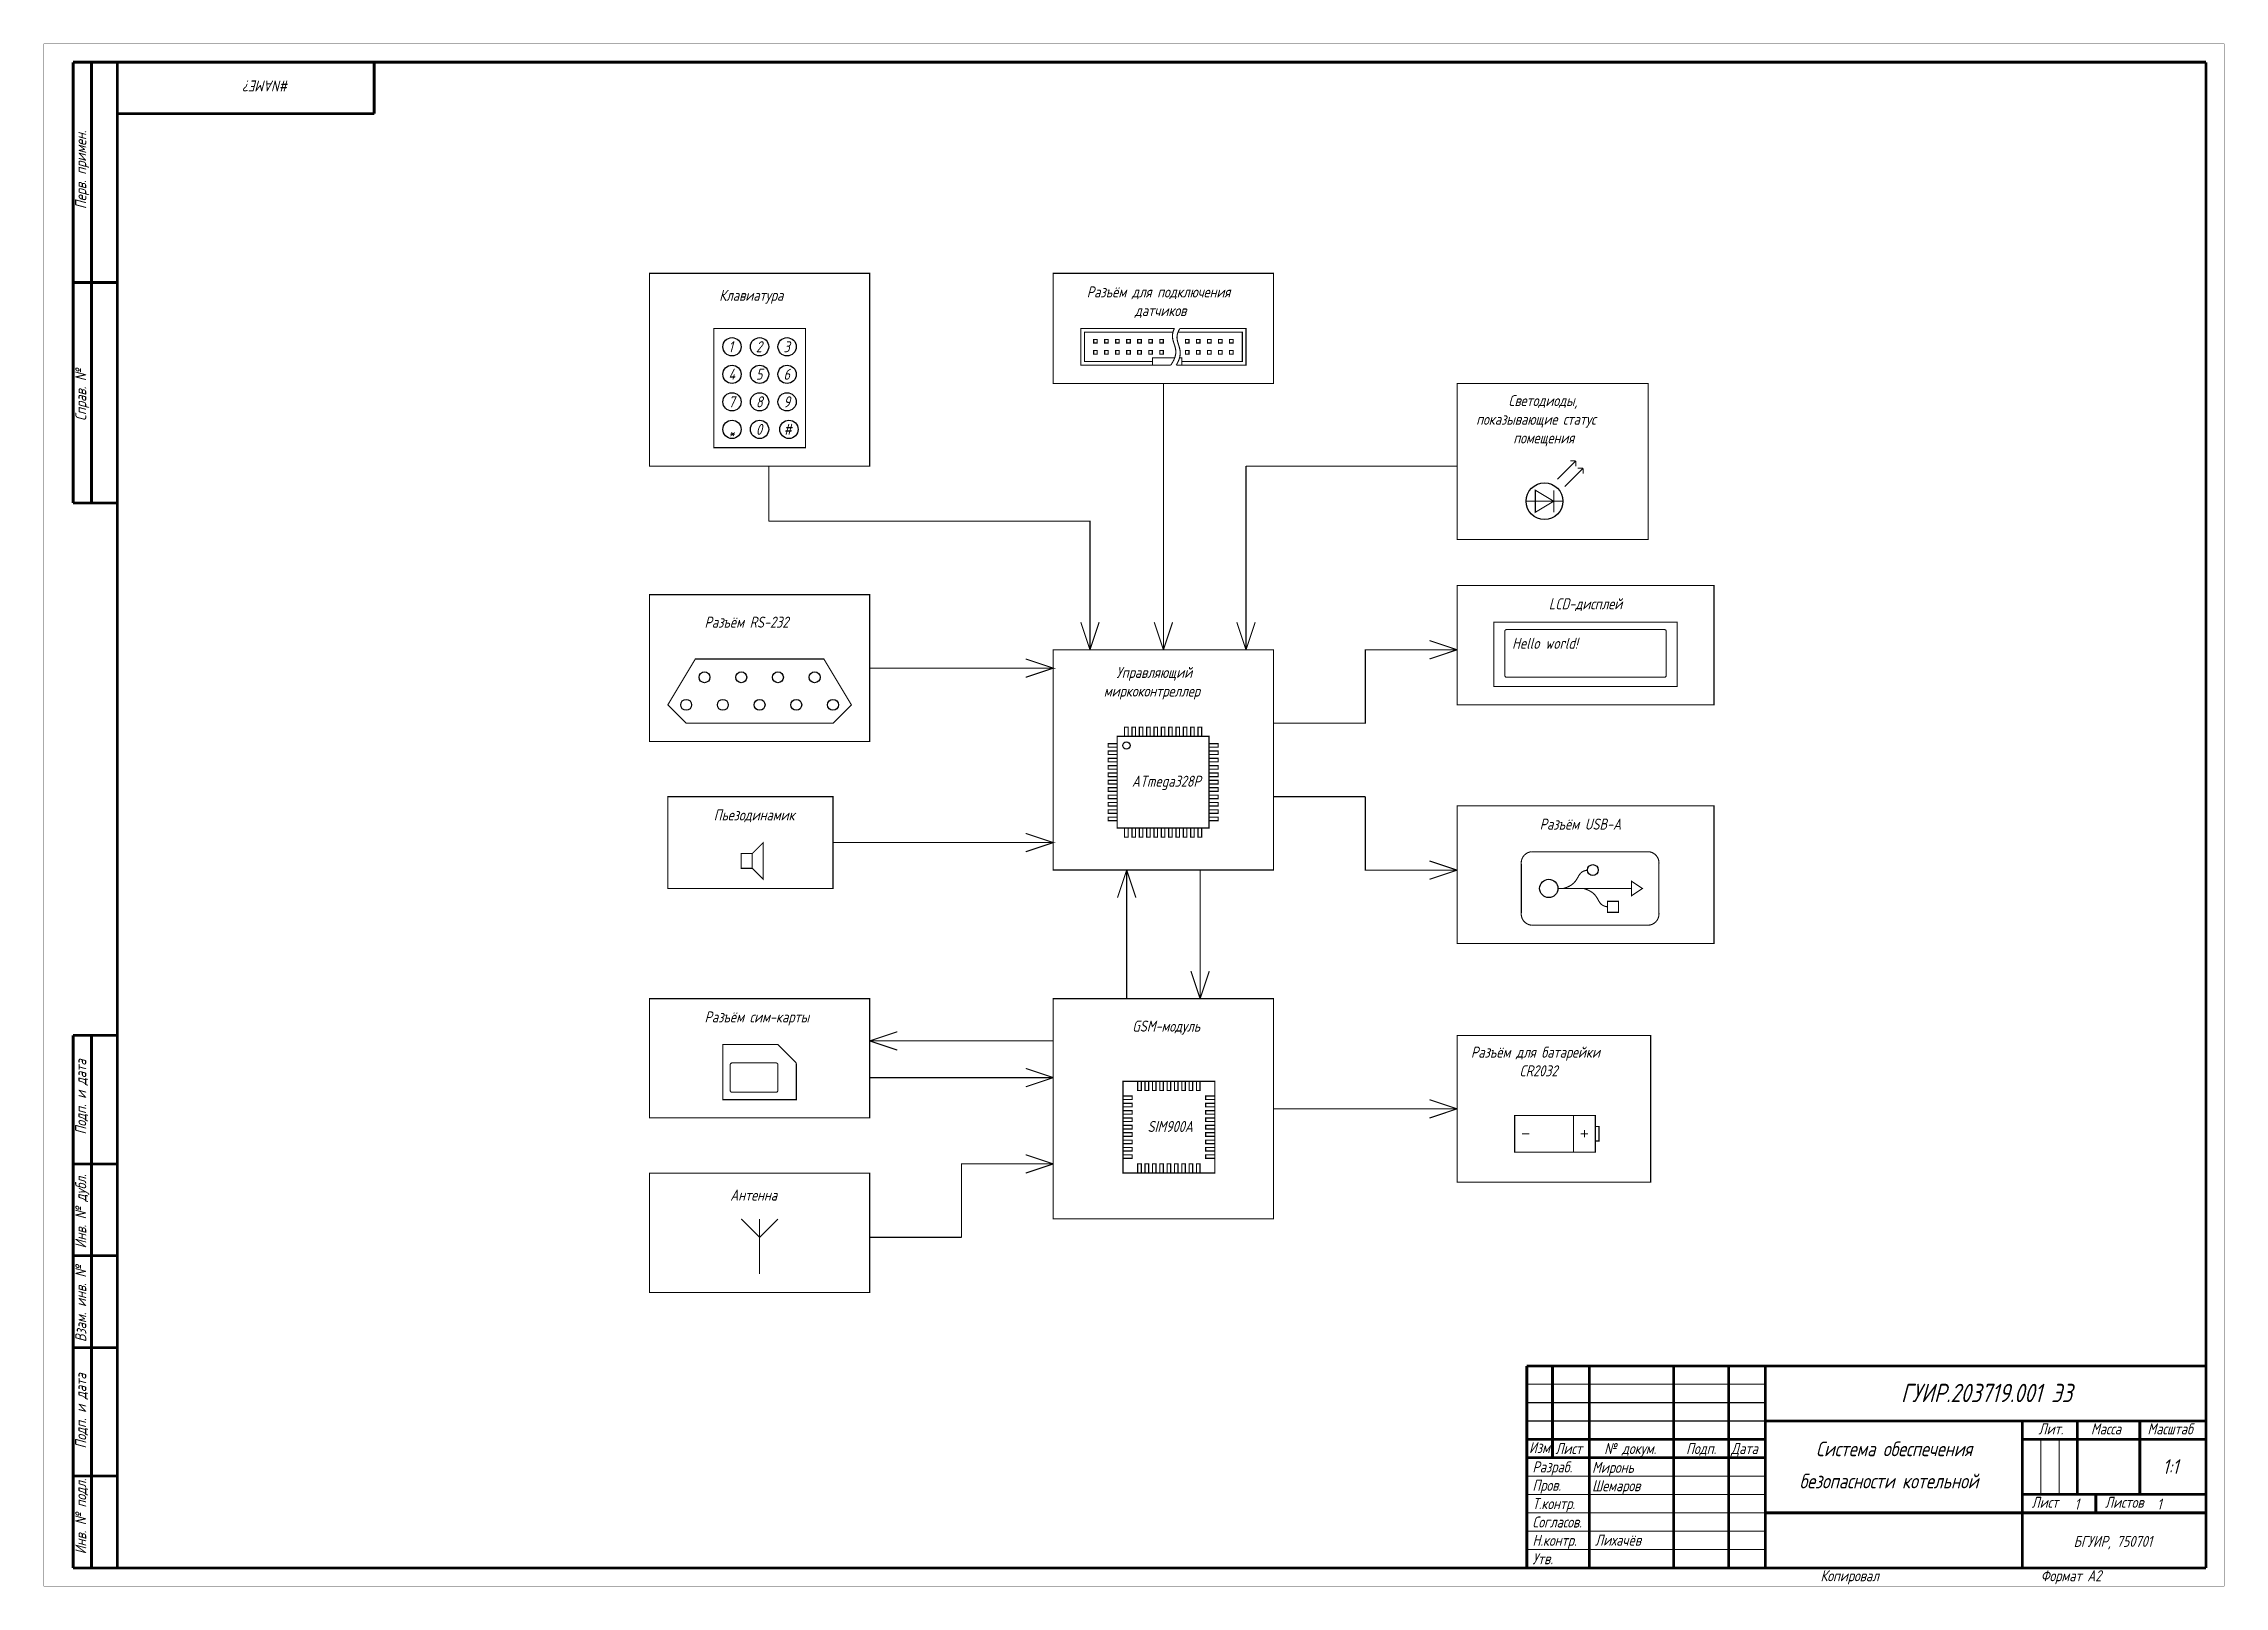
# Model space of a CAD drawing. Extents: x 346 to 4955, y 45 to 639.
# Drawn here: x 346 to 940, y 45 to 465 of the extents above; entities that cross this region are included whole.
import ezdxf

# ---------------------------------------------------------------- set-up
doc = ezdxf.new("R2010")
doc.units = 0
doc.header["$MEASUREMENT"] = 0
doc.layers.add('Sheet', color=255, linetype='CONTINUOUS')
doc.layers.add('тонкая', color=7, linetype='CONTINUOUS', lineweight=20)
doc.styles.add('GOST type A', font='gost.TTF', dxfattribs={"oblique": 15, "height": 0.2})
doc.styles.add('GOST type A0', font='gost.TTF', dxfattribs={"oblique": 15, "height": 3.5})

msp = doc.modelspace()

# ---------------------------------------------------------------- texts
at = {"layer": 'Sheet', "style": 'GOST type A', "oblique": 15}
for s, rotation, p in [('#NAME?', 180, (413.305, 454.82)), ('Перв. примен.', 90, (357.93, 419.791)), ('Справ. №', 90, (357.93, 362.113)), ('Подп. и дата', 90, (357.93, 167.791)), ('Инв. № дубл.', 90, (357.93, 136.791)), ('Взам. инв. №', 90, (357.93, 111.291)), ('Подп. и дата', 90, (357.93, 82.291)), ('Инв. № подл.', 90, (357.93, 53.498))]:
    msp.add_text(s, height=3, rotation=rotation, dxfattribs=at).set_placement(p)
for s, height, p in [('Разъём для подключения ', 3, (630.492, 395.727)), ('Клавиатура', 3, (530.369, 394.809)), ('датчиков', 3, (643.563, 390.645)), ('1', 3, (532.869, 380.81)), ('2', 3, (540.369, 380.81)), ('3', 3, (547.869, 380.81)), ('4', 3, (532.869, 373.31)), ('5', 3, (540.369, 373.309)), ('6', 3, (547.869, 373.31)), ('7', 3, (532.869, 365.81)), ('8', 3, (540.369, 365.81)), ('9', 3, (547.869, 365.81)), ('Светодиоды, ', 3, (745.383, 366.14)), ('показывающие статус ', 3, (736.574, 361.058)), ('*', 3, (532.869, 357.309)), ('0', 3, (540.369, 358.31)), ('#', 3, (547.869, 358.309)), ('помещения', 3, (746.689, 355.975)), ('LCD-дисплей', 3, (756.369, 310.81)), ('Разъём RS-232', 3, (526.369, 305.81)), ('Hello world!', 3, (746.369, 300.054)), ('Управляющий ', 3, (638.556, 292.127)), ('миркоконтреллер', 3, (635.129, 287.044)), ('ATmega328P', 3, (642.801, 262.496)), ('Пьезодинамик', 3, (528.869, 253.31)), ('Разъём USB-A', 3, (753.869, 250.81)), ('Разъём сим-карты', 3, (526.369, 198.31)), ('GSM-модуль', 3, (642.869, 195.81)), ('Разъём для батарейки ', 3, (735.149, 188.727)), ('CR2032', 3, (748.331, 183.645)), ('SIM900A', 3, (647.038, 168.486)), ('Антенна', 3, (533.369, 149.809)), ('ГУИР.203719.001 Э3', 5, (852.299, 94.921)), ('Лит.', 3, (889.756, 86.15)), ('Масса', 3, (904.047, 86.15)), ('Масштаб', 3, (919.44, 86.15)), ('Изм.', 3, (750.968, 81.042)), ('Лист', 3, (758.139, 80.788)), ('№ докум.', 3, (771.448, 80.788)), ('Подп.', 3, (793.757, 80.788)), ('Дата', 3, (806.018, 80.788)), ('Система обеспечения', 4, (829.162, 80.195)), ('Разраб.', 3, (751.897, 75.788)), ('Миронь', 3, (768.147, 75.661)), ('1:1', 4, (923.571, 75.369)), ('Пров.', 3, (751.897, 70.788)), ('Шемаров', 3, (768.147, 70.661)), ('безопасности котельной', 4, (824.638, 71.445)), ('Т.контр.', 3, (751.897, 65.788)), ('Лист', 3, (887.869, 66.15)), ('1', 3, (899.579, 65.653)), ('Листов', 3, (907.869, 66.15)), ('1', 3, (922.079, 65.653)), ('Согласов.', 3, (751.897, 60.788)), ('Утв.', 3, (751.897, 50.788)), ('Н.контр.', 3, (751.897, 55.788)), ('БГУИР, 750701', 3, (899.327, 55.518)), ('Копировал', 3, (830.369, 46.15)), ('Формат А2', 3, (890.369, 46.15))]:
    msp.add_text(s, height=height, dxfattribs=at).set_placement(p)
at = {"layer": 'тонкая', "insert": (768.953, 58.86), "char_height": 3, "attachment_point": 1, "style": 'GOST type A0'}
msp.add_mtext_dynamic_manual_height_columns('Лихачёв', width=7.56222, gutter_width=12.5, heights=[0], dxfattribs=at)

# ---------------------------------------------------------------- linework, layer by layer
at = {"layer": 'Sheet'}
for points, const_width in [([(346.369, 464.791), (940.348, 464.791), (940.348, 44.812), (346.369, 44.812), (346.369, 464.791)], 0.0991), ([(354.369, 459.791), (354.369, 339.791)], 0.749), ([(366.369, 459.791), (354.369, 459.791)], 0.749), ([(359.369, 459.791), (359.369, 339.791)], 0.749), ([(366.369, 459.791), (935.37, 459.791)], 0.749), ([(366.369, 459.791), (366.369, 49.791)], 0.749), ([(436.369, 445.791), (436.369, 459.791)], 0.749), ([(935.37, 459.791), (935.37, 49.791)], 0.749), ([(366.369, 445.791), (436.369, 445.791)], 0.749), ([(366.369, 399.791), (354.369, 399.791)], 0.749), ([(511.37, 402.292), (571.348, 402.292), (571.348, 349.813), (511.37, 349.813), (511.37, 402.292)], 0.3), ([(621.37, 402.292), (681.348, 402.292), (681.348, 372.312), (621.37, 372.312), (621.37, 402.292)], 0.3), ([(528.87, 387.291), (553.849, 387.291), (553.849, 354.812), (528.87, 354.812), (528.87, 387.291)], 0.3), ([(654.369, 387.291), (628.869, 387.291), (628.869, 377.291), (653.369, 377.291)], 0.3), ([(653.869, 386.291), (629.869, 386.291), (629.869, 378.291), (648.369, 378.291)], 0.3), ([(654.37, 387.291), (654.201, 386.925), (654.067, 386.575), (653.966, 386.24), (653.896, 385.918), (653.853, 385.609), (653.834, 385.311), (653.838, 385.024), (653.862, 384.744), (653.902, 384.472), (653.956, 384.206), (654.022, 383.945), (654.097, 383.688), (654.178, 383.432), (654.263, 383.178), (654.348, 382.923), (654.432, 382.666), (654.511, 382.407), (654.584, 382.143), (654.646, 381.874), (654.696, 381.598), (654.732, 381.314), (654.749, 381.02), (654.747, 380.716), (654.721, 380.4), (654.67, 380.071), (654.59, 379.728), (654.479, 379.369), (654.335, 378.992), (654.155, 378.598), (653.935, 378.183), (653.675, 377.748), (653.37, 377.291)], 0.3), ([(655.869, 387.291), (655.655, 386.924), (655.479, 386.574), (655.339, 386.239), (655.231, 385.918), (655.155, 385.609), (655.106, 385.311), (655.082, 385.023), (655.08, 384.744), (655.098, 384.472), (655.134, 384.206), (655.183, 383.945), (655.245, 383.687), (655.316, 383.432), (655.393, 383.177), (655.474, 382.922), (655.557, 382.666), (655.637, 382.406), (655.714, 382.143), (655.784, 381.873), (655.845, 381.597), (655.893, 381.313), (655.927, 381.02), (655.943, 380.716), (655.939, 380.4), (655.913, 380.071), (655.861, 379.727), (655.781, 379.368), (655.671, 378.992), (655.527, 378.597), (655.347, 378.183), (655.129, 377.748), (654.869, 377.291)], 0.3), ([(655.869, 387.291), (673.869, 387.291), (673.869, 377.291), (654.869, 377.291)], 0.3), ([(655.369, 386.291), (672.869, 386.291), (672.869, 378.291), (656.369, 378.291)], 0.3), ([(632.37, 384.291), (633.349, 384.291), (633.349, 383.312), (632.37, 383.312), (632.37, 384.291)], 0.3), ([(632.37, 381.291), (633.349, 381.291), (633.349, 380.313), (632.37, 380.313), (632.37, 381.291)], 0.3), ([(635.37, 384.291), (636.348, 384.291), (636.348, 383.312), (635.37, 383.312), (635.37, 384.291)], 0.3), ([(635.37, 381.291), (636.348, 381.291), (636.348, 380.313), (635.37, 380.313), (635.37, 381.291)], 0.3), ([(638.369, 384.291), (639.349, 384.291), (639.349, 383.312), (638.369, 383.312), (638.369, 384.291)], 0.3), ([(638.369, 381.291), (639.349, 381.291), (639.349, 380.313), (638.369, 380.313), (638.369, 381.291)], 0.3), ([(641.37, 384.291), (642.349, 384.291), (642.349, 383.312), (641.37, 383.312), (641.37, 384.291)], 0.3), ([(641.37, 381.291), (642.349, 381.291), (642.349, 380.313), (641.37, 380.313), (641.37, 381.291)], 0.3), ([(644.37, 384.291), (645.348, 384.291), (645.348, 383.312), (644.37, 383.312), (644.37, 384.291)], 0.3), ([(644.37, 381.291), (645.348, 381.291), (645.348, 380.313), (644.37, 380.313), (644.37, 381.291)], 0.3), ([(647.369, 384.291), (648.349, 384.291), (648.349, 383.312), (647.369, 383.312), (647.369, 384.291)], 0.3), ([(647.369, 381.291), (648.349, 381.291), (648.349, 380.313), (647.369, 380.313), (647.369, 381.291)], 0.3), ([(650.37, 384.291), (651.349, 384.291), (651.349, 383.312), (650.37, 383.312), (650.37, 384.291)], 0.3), ([(650.37, 381.291), (651.349, 381.291), (651.349, 380.313), (650.37, 380.313), (650.37, 381.291)], 0.3), ([(657.37, 384.291), (658.348, 384.291), (658.348, 383.312), (657.37, 383.312), (657.37, 384.291)], 0.3), ([(657.37, 381.291), (658.348, 381.291), (658.348, 380.313), (657.37, 380.313), (657.37, 381.291)], 0.3), ([(660.37, 384.291), (661.348, 384.291), (661.348, 383.312), (660.37, 383.312), (660.37, 384.291)], 0.3), ([(660.37, 381.291), (661.348, 381.291), (661.348, 380.313), (660.37, 380.313), (660.37, 381.291)], 0.3), ([(663.369, 384.291), (664.349, 384.291), (664.349, 383.312), (663.369, 383.312), (663.369, 384.291)], 0.3), ([(663.369, 381.291), (664.349, 381.291), (664.349, 380.313), (663.369, 380.313), (663.369, 381.291)], 0.3), ([(666.37, 384.291), (667.348, 384.291), (667.348, 383.312), (666.37, 383.312), (666.37, 384.291)], 0.3), ([(666.37, 381.291), (667.348, 381.291), (667.348, 380.313), (666.37, 380.313), (666.37, 381.291)], 0.3), ([(669.37, 384.291), (670.348, 384.291), (670.348, 383.312), (669.37, 383.312), (669.37, 384.291)], 0.3), ([(669.37, 381.291), (670.348, 381.291), (670.348, 380.313), (669.37, 380.313), (669.37, 381.291)], 0.3), ([(654.369, 379.291), (648.369, 379.291), (648.369, 377.291)], 0.3), ([(655.869, 379.291), (656.369, 379.291), (656.369, 377.291)], 0.3), ([(651.369, 372.291), (651.369, 299.791)], 0.3), ([(731.37, 372.291), (783.397, 372.291), (783.397, 329.813), (731.37, 329.813), (731.37, 372.291)], 0.3), ([(758.699, 346.235), (763.699, 351.235)], 0.3), ([(763.699, 351.235), (762.199, 351.235)], 0.3), ([(763.699, 351.235), (763.699, 349.735)], 0.3), ([(543.869, 349.791), (543.869, 334.791)], 0.3), ([(673.869, 349.791), (673.869, 299.791)], 0.3), ([(731.369, 349.791), (673.869, 349.791)], 0.3), ([(760.699, 344.235), (765.699, 349.235)], 0.3), ([(765.699, 349.235), (764.199, 349.235)], 0.3), ([(765.699, 349.235), (765.699, 347.735)], 0.3), ([(354.369, 339.791), (366.369, 339.791)], 0.749), ([(750.199, 340.235), (760.199, 340.235)], 0.3), ([(752.699, 343.235), (752.699, 337.235), (757.699, 340.235), (752.699, 343.235)], 0.3), ([(757.699, 343.235), (757.699, 337.235)], 0.3), ([(543.869, 334.791), (631.369, 334.791), (631.369, 299.791)], 0.3), ([(511.37, 314.792), (571.348, 314.792), (571.348, 274.812), (511.37, 274.812), (511.37, 314.792)], 0.3), ([(731.37, 317.291), (801.349, 317.291), (801.349, 284.812), (731.37, 284.812), (731.37, 317.291)], 0.3), ([(628.869, 307.291), (631.369, 299.791)], 0.3), ([(633.869, 307.291), (631.369, 299.791)], 0.3), ([(648.869, 307.291), (651.369, 299.791)], 0.3), ([(653.869, 307.291), (651.369, 299.791)], 0.3), ([(671.369, 307.291), (673.869, 299.791)], 0.3), ([(676.369, 307.291), (673.869, 299.791)], 0.3), ([(741.369, 307.291), (791.348, 307.291), (791.348, 289.812), (741.369, 289.812), (741.369, 307.291)], 0.3), ([(571.369, 294.791), (621.369, 294.791), (613.869, 297.291)], 0.3), ([(621.37, 299.791), (681.348, 299.791), (681.348, 239.812), (621.37, 239.812), (621.37, 299.791)], 0.3), ([(731.369, 299.791), (706.369, 299.791), (706.369, 279.791), (681.369, 279.791)], 0.3), ([(723.869, 302.291), (731.369, 299.791)], 0.3), ([(723.869, 297.291), (731.369, 299.791)], 0.3), ([(613.869, 292.291), (621.369, 294.791)], 0.3), ([(636.302, 274.231), (638.781, 274.231), (638.781, 273.253), (636.302, 273.253), (636.302, 274.231)], 0.3), ([(638.801, 276.232), (663.78, 276.232), (663.78, 251.253), (638.801, 251.253), (638.801, 276.232)], 0.3), ([(640.801, 278.731), (641.78, 278.731), (641.78, 276.252), (640.801, 276.252), (640.801, 278.731)], 0.3), ([(642.801, 278.731), (643.78, 278.731), (643.78, 276.252), (642.801, 276.252), (642.801, 278.731)], 0.3), ([(644.8, 278.731), (645.78, 278.731), (645.78, 276.252), (644.8, 276.252), (644.8, 278.731)], 0.3), ([(646.8, 278.731), (647.78, 278.731), (647.78, 276.252), (646.8, 276.252), (646.8, 278.731)], 0.3), ([(648.8, 278.731), (649.78, 278.731), (649.78, 276.252), (648.8, 276.252), (648.8, 278.731)], 0.3), ([(650.801, 278.731), (651.779, 278.731), (651.779, 276.252), (650.801, 276.252), (650.801, 278.731)], 0.3), ([(652.801, 278.731), (653.779, 278.731), (653.779, 276.252), (652.801, 276.252), (652.801, 278.731)], 0.3), ([(654.801, 278.731), (655.779, 278.731), (655.779, 276.252), (654.801, 276.252), (654.801, 278.731)], 0.3), ([(656.801, 278.731), (657.779, 278.731), (657.779, 276.252), (656.801, 276.252), (656.801, 278.731)], 0.3), ([(658.801, 278.731), (659.78, 278.731), (659.78, 276.252), (658.801, 276.252), (658.801, 278.731)], 0.3), ([(660.801, 278.731), (661.78, 278.731), (661.78, 276.252), (660.801, 276.252), (660.801, 278.731)], 0.3), ([(663.802, 274.231), (666.281, 274.231), (666.281, 273.253), (663.802, 273.253), (663.802, 274.231)], 0.3), ([(636.302, 272.231), (638.781, 272.231), (638.781, 271.253), (636.302, 271.253), (636.302, 272.231)], 0.3), ([(636.302, 270.231), (638.781, 270.231), (638.781, 269.252), (636.302, 269.252), (636.302, 270.231)], 0.3), ([(636.302, 268.231), (638.781, 268.231), (638.781, 267.252), (636.302, 267.252), (636.302, 268.231)], 0.3), ([(663.802, 272.231), (666.281, 272.231), (666.281, 271.253), (663.802, 271.253), (663.802, 272.231)], 0.3), ([(663.802, 270.231), (666.281, 270.231), (666.281, 269.252), (663.802, 269.252), (663.802, 270.231)], 0.3), ([(663.802, 268.231), (666.281, 268.231), (666.281, 267.252), (663.802, 267.252), (663.802, 268.231)], 0.3), ([(636.302, 266.231), (638.781, 266.231), (638.781, 265.252), (636.302, 265.252), (636.302, 266.231)], 0.3), ([(636.302, 264.232), (638.781, 264.232), (638.781, 263.252), (636.302, 263.252), (636.302, 264.232)], 0.3), ([(636.302, 262.232), (638.781, 262.232), (638.781, 261.252), (636.302, 261.252), (636.302, 262.232)], 0.3), ([(663.802, 266.231), (666.281, 266.231), (666.281, 265.252), (663.802, 265.252), (663.802, 266.231)], 0.3), ([(663.802, 264.232), (666.281, 264.232), (666.281, 263.252), (663.802, 263.252), (663.802, 264.232)], 0.3), ([(663.802, 262.232), (666.281, 262.232), (666.281, 261.252), (663.802, 261.252), (663.802, 262.232)], 0.3), ([(516.369, 259.791), (561.348, 259.791), (561.348, 234.812), (516.369, 234.812), (516.369, 259.791)], 0.3), ([(636.302, 260.232), (638.781, 260.232), (638.781, 259.252), (636.302, 259.252), (636.302, 260.232)], 0.3), ([(636.302, 258.232), (638.781, 258.232), (638.781, 257.252), (636.302, 257.252), (636.302, 258.232)], 0.3), ([(636.302, 256.231), (638.781, 256.231), (638.781, 255.253), (636.302, 255.253), (636.302, 256.231)], 0.3), ([(663.802, 260.232), (666.281, 260.232), (666.281, 259.252), (663.802, 259.252), (663.802, 260.232)], 0.3), ([(663.802, 258.232), (666.281, 258.232), (666.281, 257.252), (663.802, 257.252), (663.802, 258.232)], 0.3), ([(663.802, 256.231), (666.281, 256.231), (666.281, 255.253), (663.802, 255.253), (663.802, 256.231)], 0.3), ([(681.369, 259.791), (706.369, 259.791)], 0.3), ([(706.369, 259.791), (706.369, 239.791), (731.369, 239.791)], 0.3), ([(731.37, 257.291), (801.349, 257.291), (801.349, 219.812), (731.37, 219.812), (731.37, 257.291)], 0.3), ([(561.369, 247.291), (621.369, 247.291), (613.869, 249.791)], 0.3), ([(636.302, 254.231), (638.781, 254.231), (638.781, 253.253), (636.302, 253.253), (636.302, 254.231)], 0.3), ([(640.801, 251.232), (641.78, 251.232), (641.78, 248.753), (640.801, 248.753), (640.801, 251.232)], 0.3), ([(642.801, 251.232), (643.78, 251.232), (643.78, 248.753), (642.801, 248.753), (642.801, 251.232)], 0.3), ([(644.8, 251.232), (645.78, 251.232), (645.78, 248.753), (644.8, 248.753), (644.8, 251.232)], 0.3), ([(646.8, 251.232), (647.78, 251.232), (647.78, 248.753), (646.8, 248.753), (646.8, 251.232)], 0.3), ([(648.8, 251.232), (649.78, 251.232), (649.78, 248.753), (648.8, 248.753), (648.8, 251.232)], 0.3), ([(650.801, 251.232), (651.779, 251.232), (651.779, 248.753), (650.801, 248.753), (650.801, 251.232)], 0.3), ([(652.801, 251.232), (653.779, 251.232), (653.779, 248.753), (652.801, 248.753), (652.801, 251.232)], 0.3), ([(654.801, 251.232), (655.779, 251.232), (655.779, 248.753), (654.801, 248.753), (654.801, 251.232)], 0.3), ([(656.801, 251.232), (657.779, 251.232), (657.779, 248.753), (656.801, 248.753), (656.801, 251.232)], 0.3), ([(658.801, 251.232), (659.78, 251.232), (659.78, 248.753), (658.801, 248.753), (658.801, 251.232)], 0.3), ([(660.801, 251.232), (661.78, 251.232), (661.78, 248.753), (660.801, 248.753), (660.801, 251.232)], 0.3), ([(663.802, 254.231), (666.281, 254.231), (666.281, 253.253), (663.802, 253.253), (663.802, 254.231)], 0.3), ([(536.369, 244.291), (536.369, 240.291), (539.369, 240.291), (539.369, 244.291), (536.369, 244.291)], 0.3), ([(539.369, 240.291), (542.369, 237.291), (542.369, 247.291), (539.369, 244.291)], 0.3), ([(613.869, 244.791), (621.369, 247.291)], 0.3), ([(638.869, 232.291), (641.369, 239.791)], 0.3), ([(641.369, 204.791), (641.369, 239.791)], 0.3), ([(643.869, 232.291), (641.369, 239.791)], 0.3), ([(661.369, 239.791), (661.369, 204.791)], 0.3), ([(723.869, 242.291), (731.369, 239.791)], 0.3), ([(723.869, 237.291), (731.369, 239.791)], 0.3), ([(760.369, 234.791), (760.817, 234.935), (761.227, 235.088), (761.601, 235.249), (761.94, 235.415), (762.247, 235.588), (762.525, 235.766), (762.776, 235.948), (763.001, 236.134), (763.204, 236.323), (763.387, 236.514), (763.551, 236.706), (763.699, 236.9), (763.834, 237.093), (763.958, 237.285), (764.073, 237.476), (764.181, 237.665), (764.284, 237.851), (764.386, 238.033), (764.488, 238.211), (764.592, 238.384), (764.701, 238.551), (764.817, 238.711), (764.942, 238.864), (765.079, 239.009), (765.23, 239.145), (765.397, 239.272), (765.583, 239.388), (765.789, 239.493), (766.019, 239.587), (766.274, 239.668), (766.556, 239.736), (766.869, 239.791)], 0.3), ([(758.869, 234.791), (778.869, 234.791)], 0.3), ([(765.869, 234.791), (766.317, 234.646), (766.727, 234.493), (767.101, 234.332), (767.44, 234.166), (767.747, 233.993), (768.025, 233.815), (768.276, 233.633), (768.501, 233.447), (768.704, 233.258), (768.887, 233.067), (769.051, 232.875), (769.199, 232.681), (769.334, 232.488), (769.458, 232.296), (769.573, 232.105), (769.681, 231.916), (769.784, 231.73), (769.886, 231.548), (769.988, 231.37), (770.092, 231.197), (770.201, 231.03), (770.317, 230.87), (770.442, 230.717), (770.579, 230.572), (770.73, 230.436), (770.897, 230.309), (771.083, 230.193), (771.289, 230.088), (771.519, 229.994), (771.774, 229.913), (772.056, 229.845), (772.369, 229.791)], 0.3), ([(778.869, 236.791), (778.869, 232.791), (781.869, 234.791), (778.869, 236.791)], 0.3), ([(772.369, 231.29), (775.348, 231.29), (775.348, 228.312), (772.369, 228.312), (772.369, 231.29)], 0.3), ([(658.869, 212.291), (661.369, 204.791)], 0.3), ([(663.869, 212.291), (661.369, 204.791)], 0.3), ([(511.37, 204.791), (571.348, 204.791), (571.348, 172.313), (511.37, 172.313), (511.37, 204.791)], 0.3), ([(621.37, 204.791), (681.348, 204.791), (681.348, 144.812), (621.37, 144.812), (621.37, 204.791)], 0.3), ([(354.369, 49.791), (354.369, 194.791)], 0.749), ([(354.369, 194.791), (366.369, 194.791)], 0.749), ([(359.369, 194.791), (359.369, 49.791)], 0.749), ([(551.369, 187.291), (550.37, 188.291), (546.369, 192.291), (531.369, 192.291), (531.37, 177.291), (551.369, 177.291), (551.369, 187.291), (551.37, 187.291)], 0.3), ([(578.87, 195.791), (571.37, 193.291)], 0.3), ([(621.37, 193.291), (571.37, 193.291)], 0.3), ([(578.87, 190.791), (571.37, 193.291)], 0.3), ([(731.37, 194.791), (784.104, 194.791), (784.104, 154.813), (731.37, 154.813), (731.37, 194.791)], 0.3), ([(613.869, 185.791), (621.369, 183.291)], 0.3), ([(571.369, 183.291), (621.369, 183.291)], 0.3), ([(613.869, 180.791), (621.369, 183.291)], 0.3), ([(640.369, 182.291), (665.348, 182.291), (665.348, 157.313), (640.369, 157.313), (640.369, 182.291)], 0.3), ([(640.37, 178.291), (642.849, 178.291), (642.849, 177.312), (640.37, 177.312), (640.37, 178.291)], 0.3), ([(644.369, 182.291), (645.348, 182.291), (645.348, 179.812), (644.369, 179.812), (644.369, 182.291)], 0.3), ([(646.369, 182.291), (647.348, 182.291), (647.348, 179.812), (646.369, 179.812), (646.369, 182.291)], 0.3), ([(648.368, 182.291), (649.348, 182.291), (649.348, 179.812), (648.368, 179.812), (648.368, 182.291)], 0.3), ([(650.368, 182.291), (651.348, 182.291), (651.348, 179.812), (650.368, 179.812), (650.368, 182.291)], 0.3), ([(652.369, 182.291), (653.348, 182.291), (653.348, 179.812), (652.369, 179.812), (652.369, 182.291)], 0.3), ([(654.369, 182.291), (655.347, 182.291), (655.347, 179.812), (654.369, 179.812), (654.369, 182.291)], 0.3), ([(656.369, 182.291), (657.347, 182.291), (657.347, 179.812), (656.369, 179.812), (656.369, 182.291)], 0.3), ([(658.369, 182.291), (659.347, 182.291), (659.347, 179.812), (658.369, 179.812), (658.369, 182.291)], 0.3), ([(660.369, 182.291), (661.348, 182.291), (661.348, 179.812), (660.369, 179.812), (660.369, 182.291)], 0.3), ([(662.87, 178.291), (665.349, 178.291), (665.349, 177.312), (662.87, 177.312), (662.87, 178.291)], 0.3), ([(640.37, 176.29), (642.849, 176.29), (642.849, 175.312), (640.37, 175.312), (640.37, 176.29)], 0.3), ([(640.37, 174.29), (642.849, 174.29), (642.849, 173.312), (640.37, 173.312), (640.37, 174.29)], 0.3), ([(640.37, 172.29), (642.849, 172.29), (642.849, 171.312), (640.37, 171.312), (640.37, 172.29)], 0.3), ([(662.87, 176.29), (665.349, 176.29), (665.349, 175.312), (662.87, 175.312), (662.87, 176.29)], 0.3), ([(662.87, 174.29), (665.349, 174.29), (665.349, 173.312), (662.87, 173.312), (662.87, 174.29)], 0.3), ([(662.87, 172.29), (665.349, 172.29), (665.349, 171.312), (662.87, 171.312), (662.87, 172.29)], 0.3), ([(681.369, 174.791), (731.369, 174.791)], 0.3), ([(723.869, 177.291), (731.369, 174.791)], 0.3), ([(723.869, 172.291), (731.369, 174.791)], 0.3), ([(747.061, 173.001), (769.04, 173.001), (769.04, 163.022), (747.061, 163.022), (747.061, 173.001)], 0.3), ([(763.062, 173.001), (763.062, 163.001)], 0.3), ([(640.37, 170.29), (642.849, 170.29), (642.849, 169.312), (640.37, 169.312), (640.37, 170.29)], 0.3), ([(640.37, 168.29), (642.849, 168.29), (642.849, 167.312), (640.37, 167.312), (640.37, 168.29)], 0.3), ([(640.37, 166.29), (642.849, 166.29), (642.849, 165.311), (640.37, 165.311), (640.37, 166.29)], 0.3), ([(662.87, 170.29), (665.349, 170.29), (665.349, 169.312), (662.87, 169.312), (662.87, 170.29)], 0.3), ([(662.87, 168.29), (665.349, 168.29), (665.349, 167.312), (662.87, 167.312), (662.87, 168.29)], 0.3), ([(662.87, 166.29), (665.349, 166.29), (665.349, 165.311), (662.87, 165.311), (662.87, 166.29)], 0.3), ([(749.061, 168), (751.061, 168)], 0.3), ([(765.062, 168.001), (767.062, 168.001)], 0.3), ([(766.062, 169.001), (766.062, 167.001)], 0.3), ([(769.061, 170.001), (770.041, 170.001), (770.041, 166.022), (769.061, 166.022), (769.061, 170.001)], 0.3), ([(613.869, 162.291), (621.369, 159.791)], 0.3), ([(640.37, 164.291), (642.849, 164.291), (642.849, 163.311), (640.37, 163.311), (640.37, 164.291)], 0.3), ([(640.37, 162.291), (642.849, 162.291), (642.849, 161.311), (640.37, 161.311), (640.37, 162.291)], 0.3), ([(662.87, 164.291), (665.349, 164.291), (665.349, 163.311), (662.87, 163.311), (662.87, 164.291)], 0.3), ([(662.87, 162.291), (665.349, 162.291), (665.349, 161.311), (662.87, 161.311), (662.87, 162.291)], 0.3), ([(354.369, 159.791), (366.369, 159.791)], 0.749), ([(511.37, 157.292), (571.348, 157.292), (571.348, 124.812), (511.37, 124.812), (511.37, 157.292)], 0.3), ([(596.369, 139.791), (596.369, 159.791), (621.369, 159.791)], 0.3), ([(613.869, 157.291), (621.369, 159.791)], 0.3), ([(644.369, 159.791), (645.348, 159.791), (645.348, 157.312), (644.369, 157.312), (644.369, 159.791)], 0.3), ([(646.369, 159.791), (647.348, 159.791), (647.348, 157.312), (646.369, 157.312), (646.369, 159.791)], 0.3), ([(648.368, 159.791), (649.348, 159.791), (649.348, 157.312), (648.368, 157.312), (648.368, 159.791)], 0.3), ([(650.368, 159.791), (651.348, 159.791), (651.348, 157.312), (650.368, 157.312), (650.368, 159.791)], 0.3), ([(652.369, 159.791), (653.348, 159.791), (653.348, 157.312), (652.369, 157.312), (652.369, 159.791)], 0.3), ([(654.369, 159.791), (655.347, 159.791), (655.347, 157.312), (654.369, 157.312), (654.369, 159.791)], 0.3), ([(656.369, 159.791), (657.347, 159.791), (657.347, 157.312), (656.369, 157.312), (656.369, 159.791)], 0.3), ([(658.369, 159.791), (659.347, 159.791), (659.347, 157.312), (658.369, 157.312), (658.369, 159.791)], 0.3), ([(660.369, 159.791), (661.348, 159.791), (661.348, 157.312), (660.369, 157.312), (660.369, 159.791)], 0.3), ([(536.369, 144.791), (541.369, 139.791)], 0.3), ([(541.369, 139.791), (546.369, 144.791)], 0.3), ([(541.369, 144.791), (541.369, 139.791)], 0.3), ([(541.369, 139.791), (541.369, 129.791)], 0.3), ([(571.369, 139.791), (596.369, 139.791)], 0.3), ([(366.369, 134.791), (354.369, 134.791)], 0.749), ([(354.369, 109.791), (366.369, 109.791)], 0.749), ([(935.37, 104.791), (750.37, 104.791)], 0.749), ([(750.37, 49.791), (750.37, 104.791)], 0.749), ([(757.37, 104.791), (757.37, 79.791)], 0.749), ([(767.37, 49.791), (767.37, 104.791)], 0.749), ([(790.37, 104.791), (790.37, 49.791)], 0.749), ([(805.37, 49.791), (805.37, 104.791)], 0.749), ([(815.37, 104.791), (815.37, 49.791)], 0.749), ([(815.37, 99.791), (750.37, 99.791)], 0.3), ([(750.37, 94.791), (815.37, 94.791)], 0.3), ([(815.37, 89.791), (750.37, 89.791)], 0.3), ([(815.37, 89.791), (935.37, 89.791)], 0.749), ([(885.37, 89.791), (885.37, 49.791)], 0.749), ([(900.37, 69.791), (900.37, 89.791)], 0.749), ([(917.37, 89.791), (917.37, 69.791)], 0.749), ([(815.37, 84.791), (750.37, 84.791)], 0.749), ([(935.37, 84.791), (885.37, 84.791)], 0.749), ([(890.37, 69.791), (890.37, 84.791)], 0.3), ([(895.37, 84.791), (895.37, 69.791)], 0.3), ([(750.37, 79.791), (815.37, 79.791)], 0.749), ([(366.369, 74.791), (354.369, 74.791)], 0.749), ([(750.37, 74.791), (815.37, 74.791)], 0.3), ([(815.37, 69.791), (750.37, 69.791)], 0.3), ([(885.37, 69.791), (935.37, 69.791)], 0.749), ([(905.37, 69.791), (905.37, 64.791)], 0.749), ([(750.37, 64.791), (815.37, 64.791)], 0.3), ([(815.37, 59.791), (750.37, 59.791)], 0.3), ([(935.37, 64.791), (815.37, 64.791)], 0.749), ([(750.37, 54.791), (815.37, 54.791)], 0.3), ([(935.37, 49.791), (354.369, 49.791)], 0.749), ([(366.369, 49.791), (354.369, 49.791)], 0.749)]:
    msp.add_lwpolyline(points, dxfattribs=dict(at, const_width=const_width))
at = {"layer": 'Sheet', "const_width": 0.3}
for points in [[(787.849, 305.291), (744.869, 305.291, 0.4142136), (744.369, 304.791), (744.369, 292.812, 0.4142136), (744.869, 292.312), (787.849, 292.312, 0.4142136), (788.349, 292.812), (788.349, 304.791, 0.4142136), (787.849, 305.291)], [(783.661, 244.792), (751.556, 244.792, 0.4142136), (748.869, 241.39), (748.869, 228.215, 0.4142136), (751.556, 224.813), (783.661, 224.813, 0.4142136), (786.348, 228.215), (786.348, 241.39, 0.4142136), (783.661, 244.792)], [(545.848, 187.291), (533.87, 187.291, 0.4142136), (533.37, 186.791), (533.37, 179.813, 0.4142136), (533.87, 179.313), (545.848, 179.313, 0.4142136), (546.348, 179.813), (546.348, 186.791, 0.4142136), (545.848, 187.291)]]:
    msp.add_lwpolyline(points, format="xyb", close=True, dxfattribs=at)
msp.add_lwpolyline([(523.869, 297.291), (558.869, 297.291), (566.369, 284.791), (561.369, 279.791), (521.369, 279.791), (516.369, 284.791), (523.869, 297.291)], close=True, dxfattribs=at)
at = {"layer": 'Sheet'}
for centre, major_axis, ratio in [((533.859, 382.301), (0, 2.49), 0.9997205), ((541.358, 382.301), (0, 2.49), 0.9999857), ((548.859, 382.301), (0, 2.49), 0.9999816), ((533.859, 374.802), (0, 2.49), 0.9997205), ((541.358, 374.802), (0, 2.49), 0.9999857), ((548.859, 374.802), (0, 2.49), 0.9999816), ((533.859, 367.301), (0, 2.49), 0.9997205), ((541.358, 367.301), (0, 2.49), 0.9999857), ((548.859, 367.301), (0, 2.49), 0.9999816), ((533.859, 359.801), (0, 2.489), 0.9999857), ((541.358, 359.801), (2.49, 0), 0.999749), ((549.358, 359.801), (0, 2.489), 0.9999857), ((755.188, 340.245), (0, 4.99), 0.9998514), ((526.359, 292.302), (0, 1.489), 0.9999795), ((536.359, 292.302), (1.49, 0), 0.9995771), ((546.359, 292.302), (0, 1.489), 0.9999795), ((556.359, 292.302), (1.49, 0), 0.9995703), ((521.359, 284.802), (0, 1.49), 0.9999932), ((531.358, 284.802), (0, 1.49), 0.9999864), ((541.359, 284.802), (0, 1.49), 0.9999864), ((551.359, 284.802), (0, 1.49), 0.999543), ((561.359, 284.802), (0, 1.49), 0.9999864), ((641.291, 273.742), (0, 0.989), 0.9999897), ((768.359, 239.802), (1.49, 0), 0.9995703), ((756.359, 234.802), (0, 2.49), 0.9999755)]:
    msp.add_ellipse(centre, major_axis=major_axis, ratio=ratio, dxfattribs=at)

msp.set_redraw_order([(e.dxf.handle, doc.entitydb.next_handle()) for e in msp.query("TEXT MTEXT ATTDEF DIMENSION ARC_DIMENSION")])  # texts and dimensions are drawn at this point

doc.saveas('drawing.dxf')
